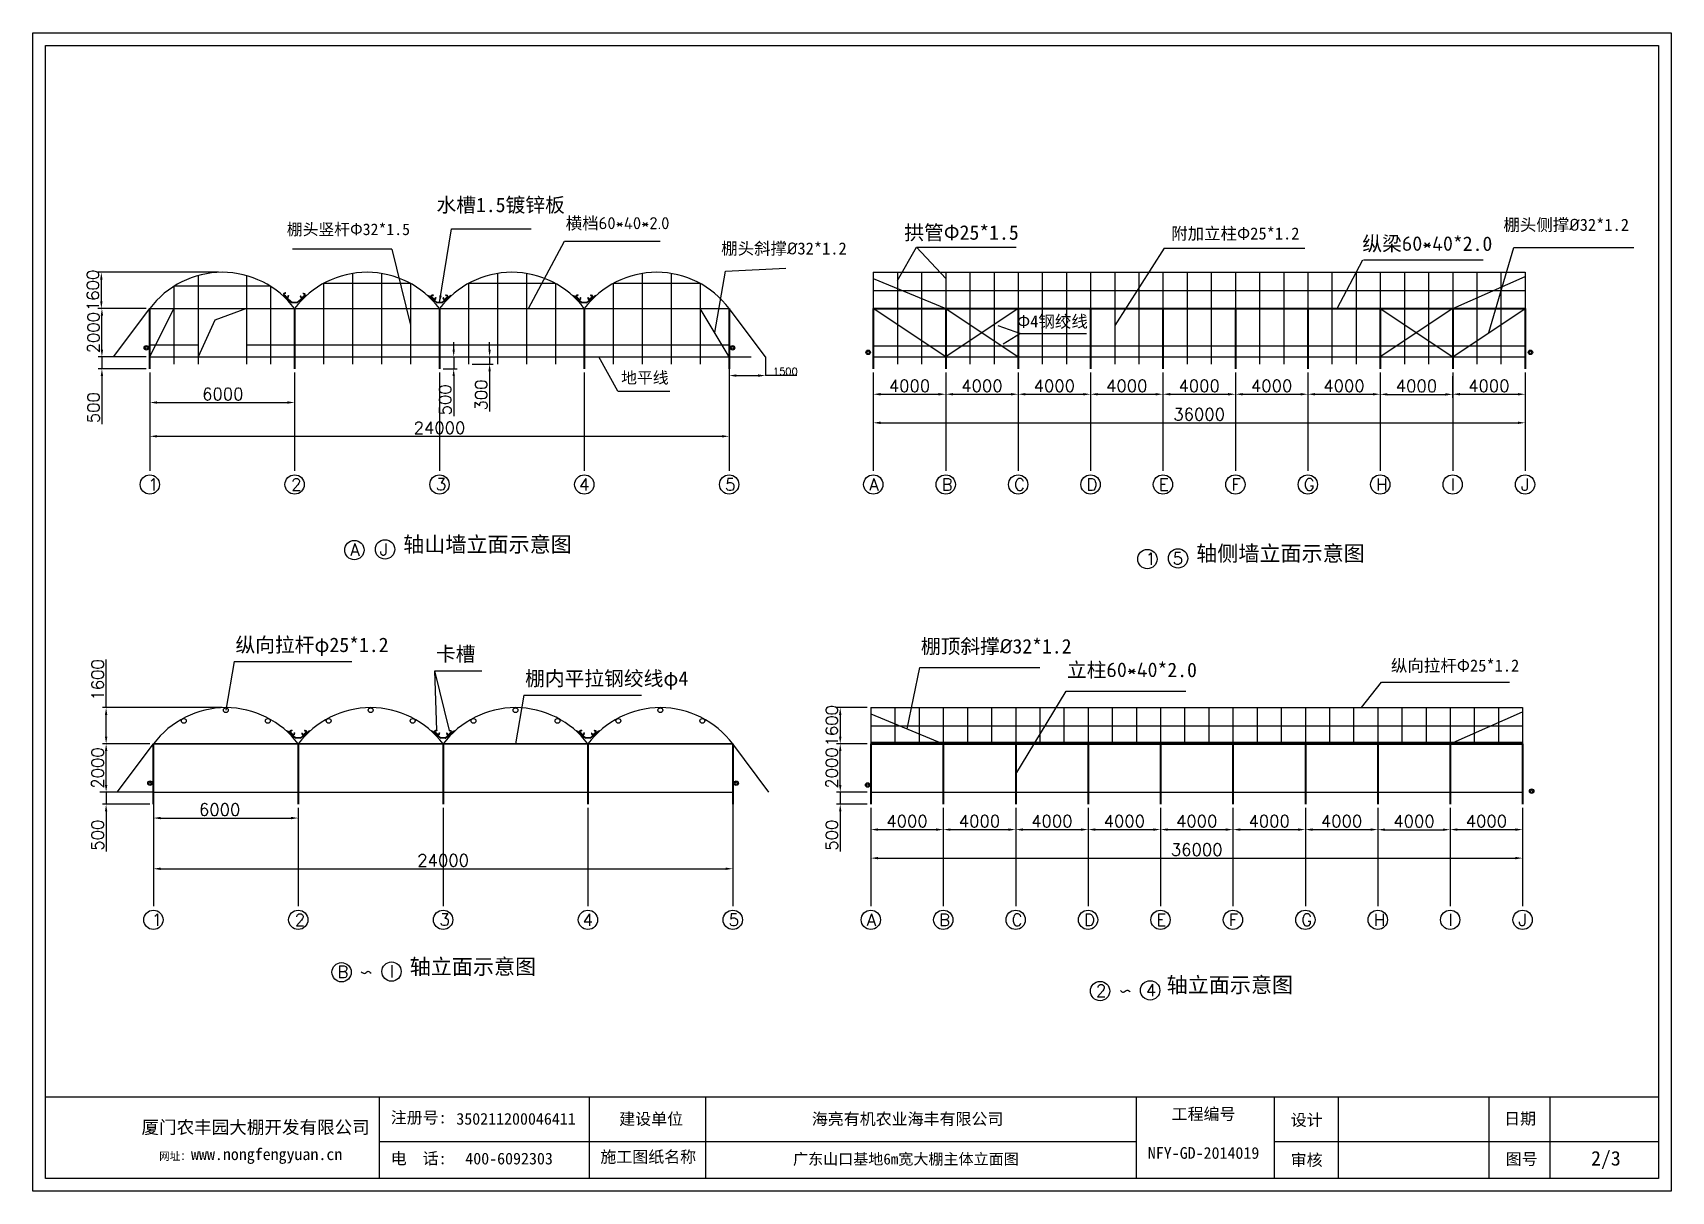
# Model space of a CAD drawing. Header units: inches. Extents: x 211493 to 813085, y -208640 to -52186.
# Drawn here: x 694885 to 762757, y -155468 to -107471 of the extents above; entities that cross this region are included whole.
import ezdxf

# ---------------------------------------------------------------- set-up
doc = ezdxf.new("R2010")
doc.units = ezdxf.units.IN
doc.header["$MEASUREMENT"] = 0
doc.header["$PDMODE"] = 1
doc.layers.add('kacao', color=5, linetype='ZIGZAG')
doc.styles.get("Standard").update_dxf_attribs({"font": 'txt', "bigfont": 'gbcbig.shx'})
doc.styles.add('样式 1', font='SIMFANG.TTF')
doc.linetypes.add('ZIGZAG', pattern='A,0.00254,-5.08,[131,ltypeshp.shx,S=5.08,R=0,X=-5.08,Y=0],-10.16,[131,ltypeshp.shx,S=5.08,R=180,X=5.08,Y=0],-5.08', length=20.32254)
doc.dimstyles.new('ISO-25', dxfattribs={"dimtxt": 500, "dimasz": 300, "dimexe": 1.25, "dimexo": 0.625, "dimtad": 1, "dimtxsty": 'Standard', "dimcen": 300, "dimadec": 0, "dimazin": 0, "dimtfac": 1, "dimtmove": 0, "dimatfit": 3, "dimfxl": 1, "dimarcsym": 0})
doc.dimstyles.get("Standard").update_dxf_attribs({"dimtxt": 300, "dimasz": 300, "dimexe": 0.18, "dimexo": 0, "dimgap": 20, "dimtad": 1, "dimtoh": 1, "dimdec": 0, "dimzin": 0, "dimdsep": 46, "dimtxsty": 'Standard', "dimcen": 0.09, "dimclrd": 6, "dimclre": 6, "dimclrt": 6, "dimadec": 0, "dimazin": 0, "dimtfac": 1, "dimtdec": 0, "dimtofl": 0, "dimtmove": 1, "dimatfit": 3, "dimfxl": 1, "dimtolj": 1, "dimtzin": 0, "dimarcsym": 0})

msp = doc.modelspace()

# ---------------------------------------------------------------- texts
at = {"color": 6, "attachment_point": 1, "style": '样式 1'}
for s, insert, char_height, width in [('{\\fSimSun|b0|i0|c134|p2;水槽1.5镀锌板}^I', (711607.354, -114302.851), 600, 7274.10877), ('棚头竖杆Φ32*1.5', (705408.553, -115374.362), 480, 10603.55744), ('{\\fSimSun|b0|i0|c134|p2;横档\\fISOCPEUR|b0|i0|c0|p34;60*40*2.0}', (716959.572, -115110.58), 500, 8310.08192), ('拱管Φ25*1.5', (730985.969, -115447.331), 600, 13254.4468), ('{\\fSimSun|b0|i0|c134|p2;棚头侧撑\\fISOCPEUR|b0|i0|c0|p34;%%C\\fSimSun|b0|i0|c134|p2;32*1.2}', (755805.81, -115177.784), 500, 13254.4468), ('{\\fSimSun|b0|i0|c134|p2;附加立柱}Φ25*1.2', (742042.447, -115537.693), 500, 5932.40215), ('{\\fSimSun|b0|i0|c134|p2;纵梁\\fISOCPEUR|b0|i0|c0|p34;60*40\\fSimSun|b0|i0|c134|p2;*2.0}', (749960.389, -115909.124), 600, 13254.4468), ('{\\fSimSun|b0|i0|c134|p2;棚头斜撑\\fISOCPEUR|b0|i0|c0|p34;%%C\\fSimSun|b0|i0|c134|p2;32*1.2}', (723400.477, -116158.274), 500, 8310.08192), ('Φ4{\\fSimSun|b0|i0|c134|p2;钢绞线}', (735657.716, -119182.625), 500, 5720.12925), ('{\\fSimSun|b0|i0|c134|p2;地平线}', (719258.005, -121520.535), 480, 10603.55744), ('{\\fSimSun|b0|i0|c134|p2;纵向拉杆}φ25*1.2^I', (703279.674, -132529.478), 600, 7274.10877), ('{\\fSimSun|b0|i0|c134|p2;卡槽}^I', (711587.245, -132908.345), 600, 7274.10877), ('{\\fSimSun|b0|i0|c134|p2;棚顶斜撑\\fISOCPEUR|b0|i0|c0|p34;%%C\\fSimSun|b0|i0|c134|p2;32*1.2}', (731673.604, -132589.784), 600, 13254.4468), ('{\\fSimSun|b0|i0|c134|p2;立柱\\fISOCPEUR|b0|i0|c0|p34;60*40\\fSimSun|b0|i0|c134|p2;*2.0}', (737724.035, -133568.841), 600, 13254.4468), ('{\\fSimSun|b0|i0|c134|p2;纵向拉杆}Φ25*1.2', (751146.617, -133438.138), 500, 5720.12925), ('{\\fSimSun|b0|i0|c134|p2;棚内平拉钢绞线}φ4', (715279.674, -133922.989), 600, 7274.10877)]:
    msp.add_mtext(s, dxfattribs=dict(at, insert=insert, char_height=char_height, width=width))
at = {"color": 1, "char_height": 500, "width": 405.05232, "attachment_point": 1}
for s, insert in [('\\pi-1500,l1500,t1500;1', (699659.266, -125939.636)), ('\\pi-1500,l1500,t1500;2', (705590.401, -125939.011)), ('\\pi-1500,l1500,t1500;3', (711584.339, -125925.405)), ('\\pi-1500,l1500,t1500;4', (717513.754, -125939.636)), ('\\pi-1500,l1500,t1500;5', (723564.272, -125939.011)), ('\\pi-1500,l1500,t1500;A', (729535.092, -125939.011)), ('\\pi-1500,l1500,t1500;B', (732535.092, -125939.011)), ('\\pi-1500,l1500,t1500;C', (735535.092, -125939.011)), ('\\pi-1500,l1500,t1500;D', (738535.092, -125939.011)), ('\\pi-1500,l1500,t1500;E', (741535.092, -125939.011)), ('\\pi-1500,l1500,t1500;F', (744535.092, -125939.011)), ('\\pi-1500,l1500,t1500;G', (747535.092, -125939.011)), ('\\pi-1500,l1500,t1500;H', (750535.092, -125939.011)), ('\\pi-1500,l1500,t1500;I', (753627.081, -125939.011)), ('\\pi-1500,l1500,t1500;J', (756535.092, -125939.011)), ('\\pi-1500,l1500,t1500;1', (699809.266, -143976.015)), ('\\pi-1500,l1500,t1500;2', (705740.401, -143975.39)), ('\\pi-1500,l1500,t1500;3', (711734.339, -143961.784)), ('\\pi-1500,l1500,t1500;4', (717663.754, -143976.015)), ('\\pi-1500,l1500,t1500;5', (723714.272, -143975.39)), ('\\pi-1500,l1500,t1500;A', (729432.564, -143975.39)), ('\\pi-1500,l1500,t1500;B', (732432.564, -143975.39)), ('\\pi-1500,l1500,t1500;C', (735432.564, -143975.39)), ('\\pi-1500,l1500,t1500;D', (738432.564, -143975.39)), ('\\pi-1500,l1500,t1500;E', (741432.564, -143975.39)), ('\\pi-1500,l1500,t1500;F', (744432.564, -143975.39)), ('\\pi-1500,l1500,t1500;G', (747432.564, -143975.39)), ('\\pi-1500,l1500,t1500;H', (750432.564, -143975.39)), ('\\pi-1500,l1500,t1500;I', (753524.552, -143975.39)), ('\\pi-1500,l1500,t1500;J', (756432.564, -143975.39))]:
    msp.add_mtext(s, dxfattribs=dict(at, insert=insert))
at = {"attachment_point": 1, "style": '样式 1'}
for s, insert, char_height, width in [('{\\fSimSun|b0|i0|c134|p2;轴山墙立面示意图}', (710229.743, -128348.337), 640, 8410.94187), ('{\\fSimSun|b0|i0|c134|p2;轴侧墙立面示意图}', (743079.676, -128722.626), 640, 8410.94187), ('{\\fSimSun|b0|i0|c134|p2;轴立面示意图}', (710499.716, -145841.206), 640, 8410.94187), ('{\\fSimSun|b0|i0|c134|p2;轴立面示意图}', (741856.156, -146597.802), 640, 8410.94187), ('{\\fSimSun|b0|i0|c134|p2;广东山口基地6m宽大棚主体立面图}', (726377.206, -153903.077), 457.17832, 10969.38415), ('{\\fSimSun|b0|i0|c134|p2;2/3}', (759435.535, -153801.175), 603.57313, 1566.99665)]:
    msp.add_mtext(s, dxfattribs=dict(at, insert=insert, char_height=char_height, width=width))
at = {"char_height": 500, "width": 405.05232, "attachment_point": 1}
for s, insert in [('\\pi-1500,l1500,t1500;A', (708039.058, -128638.511)), ('\\pi-1500,l1500,t1500;J', (709257.242, -128626.412)), ('\\pi-1500,l1500,t1500;1', (740982.281, -129012.8)), ('\\pi-1500,l1500,t1500;5', (742107.174, -129000.7)), ('\\pi-1500,l1500,t1500;B', (707508.723, -146131.38)), ('\\pi-1500,l1500,t1500;I', (709666.899, -146106.597)), ('\\pi-1500,l1500,t1500;2', (738928.603, -146909.274)), ('\\pi-1500,l1500,t1500;4', (740994.826, -146884.49))]:
    msp.add_mtext(s, dxfattribs=dict(at, insert=insert))

# ---------------------------------------------------------------- blocks, each defined once
blk = doc.blocks.new('*D25')
at = {"color": 0, "lineweight": -2}
for p, q in [((699733, -121546), (699733, -122941)), ((705733, -121546), (705733, -122941)), ((700033, -122791), (705433, -122791))]:
    blk.add_line(p, q, dxfattribs=at)
at = {"color": 0}
for points in [[(700033, -122741), (700033, -122841), (699733, -122791)], [(705433, -122741), (705433, -122841), (705733, -122791)]]:
    blk.add_solid(points, dxfattribs=at)
at = {"layer": 'Defpoints', "color": 0}
for p in [(699733, -121396), (705733, -121396), (705733, -122791)]:
    blk.add_point(p, dxfattribs=at)
at = {"color": 0, "insert": (702758, -122441), "char_height": 500, "attachment_point": 5}
blk.add_mtext('6000', dxfattribs=at)
blk = doc.blocks.new('*D26')
at = {"color": 0, "lineweight": -2}
for p, q in [((699883, -139583), (699883, -140157)), ((705883, -139583), (705883, -140157)), ((700183, -140007), (705583, -140007))]:
    blk.add_line(p, q, dxfattribs=at)
at = {"color": 0}
for points in [[(700183, -139957), (700183, -140057), (699883, -140007)], [(705583, -139957), (705583, -140057), (705883, -140007)]]:
    blk.add_solid(points, dxfattribs=at)
at = {"layer": 'Defpoints', "color": 0}
for p in [(699883, -139433), (705883, -139433), (705883, -140007)]:
    blk.add_point(p, dxfattribs=at)
at = {"color": 0, "insert": (702627, -139657), "char_height": 500, "attachment_point": 5}
blk.add_mtext('6000', dxfattribs=at)
blk = doc.blocks.new('*D27')
at = {"color": 0, "lineweight": -2}
for p, q in [((699733, -136933), (697773, -136933)), ((697923, -138633), (697923, -137233)), ((699733, -138933), (697773, -138933))]:
    blk.add_line(p, q, dxfattribs=at)
at = {"color": 0}
for points in [[(697873, -137233), (697973, -137233), (697923, -136933)], [(697873, -138633), (697973, -138633), (697923, -138933)]]:
    blk.add_solid(points, dxfattribs=at)
at = {"layer": 'Defpoints', "color": 0}
for p in [(697923, -136933), (699883, -136933), (699883, -138933)]:
    blk.add_point(p, dxfattribs=at)
at = {"color": 0, "insert": (697573, -137933), "char_height": 500, "attachment_point": 5, "rotation": 90}
blk.add_mtext('2000', dxfattribs=at)
blk = doc.blocks.new('*D12')
at = {"color": 0, "lineweight": -2}
for p, q in [((697923, -138633), (697923, -138333)), ((699733, -138933), (697773, -138933)), ((697923, -138933), (697923, -139433)), ((699733, -139433), (697773, -139433)), ((697923, -139733), (697923, -141399))]:
    blk.add_line(p, q, dxfattribs=at)
at = {"color": 0}
for points in [[(697873, -138633), (697973, -138633), (697923, -138933)], [(697873, -139733), (697973, -139733), (697923, -139433)]]:
    blk.add_solid(points, dxfattribs=at)
at = {"layer": 'Defpoints', "color": 0}
for p in [(699883, -138933), (697923, -139433), (699883, -139433)]:
    blk.add_point(p, dxfattribs=at)
at = {"color": 0, "insert": (697573, -140716), "char_height": 500, "attachment_point": 5, "rotation": 90}
blk.add_mtext('500', dxfattribs=at)
blk = doc.blocks.new('*D13')
at = {"color": 0, "lineweight": -2}
for p, q in [((699733, -121547), (699733, -124340)), ((723733, -121546), (723733, -124340)), ((700033, -124190), (723433, -124190))]:
    blk.add_line(p, q, dxfattribs=at)
at = {"color": 0}
for points in [[(700033, -124140), (700033, -124240), (699733, -124190)], [(723433, -124140), (723433, -124240), (723733, -124190)]]:
    blk.add_solid(points, dxfattribs=at)
at = {"layer": 'Defpoints', "color": 0}
for p in [(699733, -121397), (723733, -121396), (723733, -124190)]:
    blk.add_point(p, dxfattribs=at)
at = {"color": 0, "insert": (711733, -123840), "char_height": 500, "attachment_point": 5}
blk.add_mtext('24000', dxfattribs=at)
blk = doc.blocks.new('A$C04282A70')
at = {"linetype": 'Continuous', "lineweight": 30}
h = blk.add_hatch(color=5, dxfattribs=at)
h.dxf.hatch_style = 1
h.set_gradient(color1=(0, 0, 255), color2=(0, 0, 245), one_color=1, tint=0.48)
h.paths.add_polyline_path([(-11, -22, 0.333333), (-35, -22), (-84, -22, -0.104738), (-90, -20), (-94, -19, -0.550258), (-101, 30), (-70, 57, 0.407424), (-70, 72, 0.656234), (-85, 66), (-86, 57), (-82, 57), (-81, 66, -0.663842), (-73, 69, -0.402419), (-73, 60), (-104, 33, 0.550257), (-95, -22), (-92, -24, 0.104738), (-84, -26), (-35, -26, -0.333333), (-11, -26), (13, -26, -0.333333), (37, -26), (85, -26, 0.104738), (94, -24), (97, -22, 0.550261), (105, 33), (74, 60, -0.402419), (75, 69, -0.663842), (83, 66), (84, 57), (88, 57), (87, 66, 0.656234), (72, 72, 0.407424), (71, 57), (103, 30, -0.550258), (95, -19), (92, -20, -0.104738), (85, -22), (37, -22, 0.333333), (13, -22)])
at = {"color": 5, "linetype": 'Continuous', "lineweight": 30}
for p, q in [((-104, 33), (-73, 60)), ((-70, 57), (-101, 30)), ((-86, 57), (-85, 66)), ((-82, 57), (-86, 57)), ((-81, 66), (-82, 57)), ((103, 30), (71, 57)), ((74, 60), (105, 33)), ((84, 57), (83, 66)), ((88, 57), (84, 57)), ((87, 66), (88, 57)), ((-92, -24), (-95, -22)), ((-94, -19), (-90, -20)), ((-84, -22), (-35, -22)), ((-35, -26), (-84, -26)), ((-11, -22), (13, -22)), ((13, -26), (-11, -26)), ((37, -22), (85, -22)), ((85, -26), (37, -26)), ((92, -20), (95, -19)), ((97, -22), (94, -24))]:
    blk.add_line(p, q, dxfattribs=at)
for centre, radius, start, end in [((-82, 8), 33.3, 130.79442, 246.08306), ((-82, 8), 29.3, 130.79442, 246.08306), ((-77, 66), 8.71, 43.5539, 176.65091), ((-77, 66), 4.71, 42.33947, 176.65091), ((-78, 64), 6.4, 319.77772, 47.46081), ((-78, 64), 10.4, 317.8389, 46.50757), ((79, 64), 10.4, 133.49243, 222.1611), ((78, 66), 8.71, 3.34909, 136.4461), ((79, 64), 6.4, 132.53919, 220.22228), ((78, 66), 4.71, 3.34909, 137.66053), ((83, 8), 29.3, 293.91694, 49.20558), ((83, 8), 33.3, 293.91694, 49.20558), ((-84, -6), 20, 246.08306, 270), ((-84, -6), 16, 246.08306, 270), ((-23, -38), 20, 53.1301, 126.8699), ((-23, -42), 20, 53.1301, 126.8699), ((25, -38), 20, 53.1301, 126.8699), ((25, -42), 20, 53.1301, 126.8699), ((85, -6), 16, 270, 293.91694), ((85, -6), 20, 270, 293.91694)]:
    blk.add_arc(centre, radius, start, end, dxfattribs=at)
blk = doc.blocks.new('*D28')
at = {"color": 0, "lineweight": -2}
for p, q in [((729451, -135433), (728184, -135433)), ((728334, -135733), (728334, -136633)), ((729451, -136933), (728184, -136933))]:
    blk.add_line(p, q, dxfattribs=at)
at = {"color": 0}
for points in [[(728284, -135733), (728384, -135733), (728334, -135433)], [(728284, -136633), (728384, -136633), (728334, -136933)]]:
    blk.add_solid(points, dxfattribs=at)
at = {"layer": 'Defpoints', "color": 0}
for p in [(729601, -135433), (728334, -136933), (729601, -136933)]:
    blk.add_point(p, dxfattribs=at)
at = {"color": 0, "insert": (727984, -136183), "char_height": 500, "attachment_point": 5, "rotation": 90}
blk.add_mtext('1600', dxfattribs=at)
blk = doc.blocks.new('A$C0B09460F')
at = {"linetype": 'Continuous', "lineweight": 25}
h = blk.add_hatch(color=5, dxfattribs=at)
h.dxf.hatch_style = 1
h.set_gradient(color1=(255, 255, 0), color2=(255, 255, 5), one_color=1, tint=0.51)
h.paths.add_polyline_path([(426, 277, -0.065543), (428, 278), (492, 308), (487, 319), (426, 290), (94, 12), (-92, 12), (-421, 288), (-487, 319), (-492, 308), (-428, 278, -0.065544), (-426, 277), (-97, 1, 0.176327), (-94, 0), (94, 0, 0.176327), (97, 1)])
at = {"color": 7, "linetype": 'Continuous'}
for p, q in [((-492, 308), (-487, 319)), ((-492, 308), (-428, 278)), ((-487, 319), (-421, 288)), ((-426, 277), (-97, 1)), ((-421, 288), (-92, 12)), ((94, 0), (-94, 0)), ((94, 12), (-92, 12)), ((94, 12), (426, 290)), ((97, 1), (426, 277)), ((426, 290), (487, 319)), ((428, 278), (492, 308)), ((492, 308), (487, 319))]:
    blk.add_line(p, q, dxfattribs=at)
for centre, start, end in [((-430, 274), 50, 65), ((-94, 5), 230, 270), ((94, 5), 270, 310), ((430, 274), 115, 130)]:
    blk.add_arc(centre, 4.8, start, end, dxfattribs=at)
blk = doc.blocks.new('*D14')
at = {"color": 0, "lineweight": -2}
for p, q in [((697749, -120596), (697749, -120296)), ((699583, -120896), (697599, -120896)), ((699583, -121396), (697599, -121396)), ((697749, -120896), (697749, -121396)), ((697749, -121696), (697749, -123688))]:
    blk.add_line(p, q, dxfattribs=at)
at = {"color": 0}
for points in [[(697699, -120596), (697799, -120596), (697749, -120896)], [(697699, -121696), (697799, -121696), (697749, -121396)]]:
    blk.add_solid(points, dxfattribs=at)
at = {"layer": 'Defpoints', "color": 0}
for p in [(697749, -120896), (699733, -120896), (699733, -121396)]:
    blk.add_point(p, dxfattribs=at)
at = {"color": 0, "insert": (697399, -123004), "char_height": 500, "attachment_point": 5, "rotation": 90}
blk.add_mtext('500', dxfattribs=at)
blk = doc.blocks.new('*D29')
at = {"color": 0, "lineweight": -2}
for p, q in [((699583, -118896), (697599, -118896)), ((697749, -120596), (697749, -119196)), ((699583, -120896), (697599, -120896))]:
    blk.add_line(p, q, dxfattribs=at)
at = {"color": 0}
for points in [[(697699, -119196), (697799, -119196), (697749, -118896)], [(697699, -120596), (697799, -120596), (697749, -120896)]]:
    blk.add_solid(points, dxfattribs=at)
at = {"layer": 'Defpoints', "color": 0}
for p in [(697749, -118896), (699733, -118896), (699733, -120896)]:
    blk.add_point(p, dxfattribs=at)
at = {"color": 0, "insert": (697399, -119896), "char_height": 500, "attachment_point": 5, "rotation": 90}
blk.add_mtext('2000', dxfattribs=at)
blk = doc.blocks.new('*D30')
at = {"color": 0, "lineweight": -2}
for p, q in [((702583, -117396), (697575, -117396)), ((697725, -118596), (697725, -117696)), ((699583, -118896), (697575, -118896))]:
    blk.add_line(p, q, dxfattribs=at)
at = {"color": 0}
for points in [[(697675, -117696), (697775, -117696), (697725, -117396)], [(697675, -118596), (697775, -118596), (697725, -118896)]]:
    blk.add_solid(points, dxfattribs=at)
at = {"layer": 'Defpoints', "color": 0}
for p in [(697725, -117396), (702733, -117396), (699733, -118896)]:
    blk.add_point(p, dxfattribs=at)
at = {"color": 0, "insert": (697375, -118146), "char_height": 500, "attachment_point": 5, "rotation": 90}
blk.add_mtext('1600', dxfattribs=at)
blk = doc.blocks.new('*D31')
at = {"color": 0, "lineweight": -2}
for p, q in [((697923, -135433), (697923, -133433)), ((702733, -135433), (697773, -135433)), ((697923, -136633), (697923, -135733)), ((699733, -136933), (697773, -136933))]:
    blk.add_line(p, q, dxfattribs=at)
at = {"color": 0}
for points in [[(697873, -135733), (697973, -135733), (697923, -135433)], [(697873, -136633), (697973, -136633), (697923, -136933)]]:
    blk.add_solid(points, dxfattribs=at)
at = {"layer": 'Defpoints', "color": 0}
for p in [(697923, -135433), (702883, -135433), (699883, -136933)]:
    blk.add_point(p, dxfattribs=at)
at = {"color": 0, "insert": (697573, -134283), "char_height": 500, "attachment_point": 5, "rotation": 90}
blk.add_mtext('1600', dxfattribs=at)
blk = doc.blocks.new('*D32')
at = {"color": 0, "lineweight": -2}
for p, q in [((728334, -138633), (728334, -138333)), ((729451, -138933), (728184, -138933)), ((728334, -138933), (728334, -139433)), ((729451, -139433), (728184, -139433)), ((728334, -139733), (728334, -141399))]:
    blk.add_line(p, q, dxfattribs=at)
at = {"color": 0}
for points in [[(728284, -138633), (728384, -138633), (728334, -138933)], [(728284, -139733), (728384, -139733), (728334, -139433)]]:
    blk.add_solid(points, dxfattribs=at)
at = {"layer": 'Defpoints', "color": 0}
for p in [(729601, -138933), (728334, -139433), (729601, -139433)]:
    blk.add_point(p, dxfattribs=at)
at = {"color": 0, "insert": (727984, -140716), "char_height": 500, "attachment_point": 5, "rotation": 90}
blk.add_mtext('500', dxfattribs=at)
blk = doc.blocks.new('*D15')
at = {"color": 0, "lineweight": -2}
for p, q in [((729451, -136933), (728184, -136933)), ((728334, -138633), (728334, -137233)), ((729450, -138933), (728184, -138933))]:
    blk.add_line(p, q, dxfattribs=at)
at = {"color": 0}
for points in [[(728284, -137233), (728384, -137233), (728334, -136933)], [(728284, -138633), (728384, -138633), (728334, -138933)]]:
    blk.add_solid(points, dxfattribs=at)
at = {"layer": 'Defpoints', "color": 0}
for p in [(728334, -136933), (729601, -136933), (729600, -138933)]:
    blk.add_point(p, dxfattribs=at)
at = {"color": 0, "insert": (727984, -137933), "char_height": 500, "attachment_point": 5, "rotation": 90}
blk.add_mtext('2000', dxfattribs=at)
blk = doc.blocks.new('*D16')
at = {"color": 0, "lineweight": -2}
for p, q in [((699883, -138577), (699883, -142258)), ((723883, -138577), (723883, -142258)), ((700183, -142108), (723583, -142108))]:
    blk.add_line(p, q, dxfattribs=at)
at = {"color": 0}
for points in [[(700183, -142058), (700183, -142158), (699883, -142108)], [(723583, -142058), (723583, -142158), (723883, -142108)]]:
    blk.add_solid(points, dxfattribs=at)
at = {"layer": 'Defpoints', "color": 0}
for p in [(699883, -138427), (723883, -138427), (723883, -142108)]:
    blk.add_point(p, dxfattribs=at)
at = {"color": 0, "insert": (711883, -141758), "char_height": 500, "attachment_point": 5}
blk.add_mtext('24000', dxfattribs=at)
blk = doc.blocks.new('*D23')
at = {"color": 0, "lineweight": -2}
for p, q in [((712321, -120596), (712321, -120296)), ((711883, -120896), (712471, -120896)), ((711883, -121396), (712471, -121396)), ((712321, -120896), (712321, -121396)), ((712321, -121696), (712321, -123363))]:
    blk.add_line(p, q, dxfattribs=at)
at = {"color": 0}
for points in [[(712271, -120596), (712371, -120596), (712321, -120896)], [(712271, -121696), (712371, -121696), (712321, -121396)]]:
    blk.add_solid(points, dxfattribs=at)
at = {"layer": 'Defpoints', "color": 0}
for p in [(711733, -120896), (711733, -121396), (712321, -121396)]:
    blk.add_point(p, dxfattribs=at)
at = {"color": 0, "insert": (711971, -122680), "char_height": 500, "attachment_point": 5, "rotation": 90}
blk.add_mtext('500', dxfattribs=at)
blk = doc.blocks.new('*D24')
at = {"color": 0, "lineweight": -2}
for p, q in [((713809, -120596), (713809, -120296)), ((713083, -120896), (713959, -120896)), ((713083, -121196), (713959, -121196)), ((713809, -120896), (713809, -121196)), ((713809, -121496), (713809, -123163))]:
    blk.add_line(p, q, dxfattribs=at)
at = {"color": 0}
for points in [[(713759, -120596), (713859, -120596), (713809, -120896)], [(713759, -121496), (713859, -121496), (713809, -121196)]]:
    blk.add_solid(points, dxfattribs=at)
at = {"layer": 'Defpoints', "color": 0}
for p in [(712933, -120896), (712933, -121196), (713809, -121196)]:
    blk.add_point(p, dxfattribs=at)
at = {"color": 0, "insert": (713459, -122480), "char_height": 500, "attachment_point": 5, "rotation": 90}
blk.add_mtext('300', dxfattribs=at)
blk = doc.blocks.new('农丰园大棚图框')
at = {"ltscale": 10}
for p, q in [((581, 4361), (75019, 4361)), ((15986, 4361), (15986, 581)), ((25667, 4361), (25667, 581)), ((31039, 4361), (31039, 581)), ((50911, 4361), (50911, 581)), ((57286, 4361), (57286, 581)), ((60253, 581), (60253, 4361)), ((67185, 4361), (67185, 581)), ((67185, 4361), (67185, 581)), ((69994, 4361), (69994, 581)), ((69994, 4361), (69994, 581)), ((15986, 2291), (50911, 2291)), ((57286, 2291), (75019, 2291))]:
    blk.add_line(p, q, dxfattribs=at)
at = {"color": 0, "lineweight": -3}
for points in [[(0, 53461), (75600, 53461), (75600, 0), (0, 0)], [(581, 52880), (75019, 52880), (75019, 581), (581, 581)]]:
    blk.add_lwpolyline(points, close=True, dxfattribs=at)
at = {"ltscale": 10, "attachment_point": 5}
for s, insert, char_height, width in [('{\\fSimSun|b0|i0|c134|p2;工程编号\\P\\PNFY-GD-2014019}', (54022, 2662), 540, 5878.67), ('{\\fSimSun|b0|i0|c134|p2;厦门农丰园大棚开发有限公司}', (10282, 2920), 594, 12234.25), ('{\\fSimSun|b0|i0|c134|p2;注册号:}', (17806, 3370), 540, 2548.24), ('{\\fSimSun|b0|i0|c134|p2;350211200046411}', (22297, 3337), 540, 6390.31), ('{\\fSimSun|b0|i0|c134|p2;建设单位}', (28532, 3307), 540, 3132.74), ('{\\fSimSun|b0|i0|c134|p2;海亮有机农业海丰有限公司}', (40366, 3307), 540, 12457.12), ('{\\fSimSun|b0|i0|c134|p2;设计}', (58783, 3259), 540, 3132.74), ('{\\fSimSun|b0|i0|c134|p2;日期}', (68627, 3323), 540, 3132.74), ('{\\fSimSun|b0|i0|c134|p2;\\H0.66667x;网址：\\H1.5x;www.nongfengyuan.cn}', (10055, 1619), 540, 14674.69), ('{\\fSimSun|b0|i0|c134|p2;电  话:}', (17806, 1485), 540, 2548.24), ('{\\fSimSun|b0|i0|c134|p2;\\H0.6832x;400-6092303}', (21977, 1503), 790.4, 5418.12), ('{\\fSimSun|b0|i0|c134|p2;施工图纸名称}', (28399, 1559), 540, 4764.46), ('{\\fSimSun|b0|i0|c134|p2;审核}', (58776, 1411), 540, 3132.74), ('{\\fSimSun|b0|i0|c134|p2;图号}', (68700, 1457), 540, 3132.74)]:
    blk.add_mtext(s, dxfattribs=dict(at, insert=insert, char_height=char_height, width=width))
blk = doc.blocks.new('*D22')
at = {"color": 0, "lineweight": -2}
for p, q in [((729703, -121546), (729703, -123781)), ((756703, -121546), (756703, -123781)), ((730003, -123631), (756403, -123631))]:
    blk.add_line(p, q, dxfattribs=at)
at = {"color": 0}
for points in [[(730003, -123581), (730003, -123681), (729703, -123631)], [(756403, -123581), (756403, -123681), (756703, -123631)]]:
    blk.add_solid(points, dxfattribs=at)
at = {"layer": 'Defpoints', "color": 0}
for p in [(729703, -121396), (756703, -121396), (756703, -123631)]:
    blk.add_point(p, dxfattribs=at)
at = {"color": 0, "insert": (743203, -123281), "char_height": 500, "attachment_point": 5}
blk.add_mtext('36000', dxfattribs=at)
blk = doc.blocks.new('M')
at = {"color": 4}
blk.add_line((0, 0), (-6000, 0), dxfattribs=at)
blk.add_arc((-3000, -2250), 3750, 36.8699, 143.1301)
blk = doc.blocks.new('*D38')
at = {"color": 0, "lineweight": -2}
for p, q in [((747601, -139733), (747601, -140635)), ((750601, -139733), (750601, -140635)), ((747901, -140485), (750301, -140485))]:
    blk.add_line(p, q, dxfattribs=at)
at = {"color": 0}
for points in [[(747901, -140435), (747901, -140535), (747601, -140485)], [(750301, -140435), (750301, -140535), (750601, -140485)]]:
    blk.add_solid(points, dxfattribs=at)
at = {"layer": 'Defpoints', "color": 0}
for p in [(747601, -139583), (750601, -139583), (750601, -140485)]:
    blk.add_point(p, dxfattribs=at)
at = {"color": 0, "insert": (749101, -140135), "char_height": 500, "attachment_point": 5}
blk.add_mtext('4000', dxfattribs=at)
blk = doc.blocks.new('*D39')
at = {"color": 0, "lineweight": -2}
for p, q in [((729601, -139583), (729601, -141817)), ((756601, -139583), (756601, -141817)), ((729901, -141667), (756301, -141667))]:
    blk.add_line(p, q, dxfattribs=at)
at = {"color": 0}
for points in [[(729901, -141617), (729901, -141717), (729601, -141667)], [(756301, -141617), (756301, -141717), (756601, -141667)]]:
    blk.add_solid(points, dxfattribs=at)
at = {"layer": 'Defpoints', "color": 0}
for p in [(729601, -139433), (756601, -139433), (756601, -141667)]:
    blk.add_point(p, dxfattribs=at)
at = {"color": 0, "insert": (743101, -141317), "char_height": 500, "attachment_point": 5}
blk.add_mtext('36000', dxfattribs=at)
blk = doc.blocks.new('*D40')
at = {"color": 6, "lineweight": -2}
for p, q in [((723733, -120896), (723733, -121675)), ((725233, -120896), (725233, -121675)), ((724033, -121675), (724933, -121675)), ((726529, -121675), (725233, -121675))]:
    blk.add_line(p, q, dxfattribs=at)
at = {"color": 6}
for points in [[(724033, -121625), (724033, -121725), (723733, -121675)], [(724933, -121625), (724933, -121725), (725233, -121675)]]:
    blk.add_solid(points, dxfattribs=at)
at = {"layer": 'Defpoints', "color": 0}
for p in [(723733, -120896), (725233, -120896), (725233, -121675)]:
    blk.add_point(p, dxfattribs=at)
at = {"color": 6, "insert": (726059, -121505), "char_height": 300, "attachment_point": 5}
blk.add_mtext('\\A1;1500', dxfattribs=at)
blk = doc.blocks.new('*D41')
at = {"color": 0, "lineweight": -2}
for p, q in [((729703, -121696), (729703, -122598)), ((732703, -121696), (732703, -122598)), ((730003, -122448), (732403, -122448))]:
    blk.add_line(p, q, dxfattribs=at)
at = {"color": 0}
for points in [[(730003, -122398), (730003, -122498), (729703, -122448)], [(732403, -122398), (732403, -122498), (732703, -122448)]]:
    blk.add_solid(points, dxfattribs=at)
at = {"layer": 'Defpoints', "color": 0}
for p in [(729703, -121546), (732703, -121546), (732703, -122448)]:
    blk.add_point(p, dxfattribs=at)
at = {"color": 0, "insert": (731203, -122098), "char_height": 500, "attachment_point": 5}
blk.add_mtext('4000', dxfattribs=at)
blk = doc.blocks.new('*D42')
at = {"color": 0, "lineweight": -2}
for p, q in [((732703, -121696), (732703, -122598)), ((735703, -121696), (735703, -122598)), ((733003, -122448), (735403, -122448))]:
    blk.add_line(p, q, dxfattribs=at)
at = {"color": 0}
for points in [[(733003, -122398), (733003, -122498), (732703, -122448)], [(735403, -122398), (735403, -122498), (735703, -122448)]]:
    blk.add_solid(points, dxfattribs=at)
at = {"layer": 'Defpoints', "color": 0}
for p in [(732703, -121546), (735703, -121546), (735703, -122448)]:
    blk.add_point(p, dxfattribs=at)
at = {"color": 0, "insert": (734203, -122098), "char_height": 500, "attachment_point": 5}
blk.add_mtext('4000', dxfattribs=at)
blk = doc.blocks.new('*D43')
at = {"color": 0, "lineweight": -2}
for p, q in [((735703, -121696), (735703, -122598)), ((738703, -121696), (738703, -122598)), ((736003, -122448), (738403, -122448))]:
    blk.add_line(p, q, dxfattribs=at)
at = {"color": 0}
for points in [[(736003, -122398), (736003, -122498), (735703, -122448)], [(738403, -122398), (738403, -122498), (738703, -122448)]]:
    blk.add_solid(points, dxfattribs=at)
at = {"layer": 'Defpoints', "color": 0}
for p in [(735703, -121546), (738703, -121546), (738703, -122448)]:
    blk.add_point(p, dxfattribs=at)
at = {"color": 0, "insert": (737203, -122098), "char_height": 500, "attachment_point": 5}
blk.add_mtext('4000', dxfattribs=at)
blk = doc.blocks.new('*D44')
at = {"color": 0, "lineweight": -2}
for p, q in [((738703, -121696), (738703, -122598)), ((741703, -121696), (741703, -122598)), ((739003, -122448), (741403, -122448))]:
    blk.add_line(p, q, dxfattribs=at)
at = {"color": 0}
for points in [[(739003, -122398), (739003, -122498), (738703, -122448)], [(741403, -122398), (741403, -122498), (741703, -122448)]]:
    blk.add_solid(points, dxfattribs=at)
at = {"layer": 'Defpoints', "color": 0}
for p in [(738703, -121546), (741703, -121546), (741703, -122448)]:
    blk.add_point(p, dxfattribs=at)
at = {"color": 0, "insert": (740203, -122098), "char_height": 500, "attachment_point": 5}
blk.add_mtext('4000', dxfattribs=at)
blk = doc.blocks.new('*D45')
at = {"color": 0, "lineweight": -2}
for p, q in [((741703, -121696), (741703, -122598)), ((744703, -121696), (744703, -122598)), ((742003, -122448), (744403, -122448))]:
    blk.add_line(p, q, dxfattribs=at)
at = {"color": 0}
for points in [[(742003, -122398), (742003, -122498), (741703, -122448)], [(744403, -122398), (744403, -122498), (744703, -122448)]]:
    blk.add_solid(points, dxfattribs=at)
at = {"layer": 'Defpoints', "color": 0}
for p in [(741703, -121546), (744703, -121546), (744703, -122448)]:
    blk.add_point(p, dxfattribs=at)
at = {"color": 0, "insert": (743203, -122098), "char_height": 500, "attachment_point": 5}
blk.add_mtext('4000', dxfattribs=at)
blk = doc.blocks.new('*D46')
at = {"color": 0, "lineweight": -2}
for p, q in [((744703, -121846), (744703, -122598)), ((747703, -121846), (747703, -122598)), ((745003, -122448), (747403, -122448))]:
    blk.add_line(p, q, dxfattribs=at)
at = {"color": 0}
for points in [[(745003, -122398), (745003, -122498), (744703, -122448)], [(747403, -122398), (747403, -122498), (747703, -122448)]]:
    blk.add_solid(points, dxfattribs=at)
at = {"layer": 'Defpoints', "color": 0}
for p in [(744703, -121696), (747703, -121696), (747703, -122448)]:
    blk.add_point(p, dxfattribs=at)
at = {"color": 0, "insert": (746203, -122098), "char_height": 500, "attachment_point": 5}
blk.add_mtext('4000', dxfattribs=at)
blk = doc.blocks.new('*D47')
at = {"color": 0, "lineweight": -2}
for p, q in [((747703, -121696), (747703, -122598)), ((750703, -121696), (750703, -122598)), ((748003, -122448), (750403, -122448))]:
    blk.add_line(p, q, dxfattribs=at)
at = {"color": 0}
for points in [[(748003, -122398), (748003, -122498), (747703, -122448)], [(750403, -122398), (750403, -122498), (750703, -122448)]]:
    blk.add_solid(points, dxfattribs=at)
at = {"layer": 'Defpoints', "color": 0}
for p in [(747703, -121546), (750703, -121546), (750703, -122448)]:
    blk.add_point(p, dxfattribs=at)
at = {"color": 0, "insert": (749203, -122098), "char_height": 500, "attachment_point": 5}
blk.add_mtext('4000', dxfattribs=at)
blk = doc.blocks.new('*D48')
at = {"color": 0, "lineweight": -2}
for p, q in [((750703, -121846), (750703, -122603)), ((753703, -121846), (753703, -122603)), ((751003, -122453), (753403, -122453))]:
    blk.add_line(p, q, dxfattribs=at)
at = {"color": 0}
for points in [[(751003, -122403), (751003, -122503), (750703, -122453)], [(753403, -122403), (753403, -122503), (753703, -122453)]]:
    blk.add_solid(points, dxfattribs=at)
at = {"layer": 'Defpoints', "color": 0}
for p in [(750703, -121696), (753703, -121696), (753703, -122453)]:
    blk.add_point(p, dxfattribs=at)
at = {"color": 0, "insert": (752203, -122103), "char_height": 500, "attachment_point": 5}
blk.add_mtext('4000', dxfattribs=at)
blk = doc.blocks.new('*D49')
at = {"color": 0, "lineweight": -2}
for p, q in [((753703, -121696), (753703, -122598)), ((756703, -121696), (756703, -122598)), ((754003, -122448), (756403, -122448))]:
    blk.add_line(p, q, dxfattribs=at)
at = {"color": 0}
for points in [[(754003, -122398), (754003, -122498), (753703, -122448)], [(756403, -122398), (756403, -122498), (756703, -122448)]]:
    blk.add_solid(points, dxfattribs=at)
at = {"layer": 'Defpoints', "color": 0}
for p in [(753703, -121546), (756703, -121546), (756703, -122448)]:
    blk.add_point(p, dxfattribs=at)
at = {"color": 0, "insert": (755203, -122098), "char_height": 500, "attachment_point": 5}
blk.add_mtext('4000', dxfattribs=at)
blk = doc.blocks.new('*D56')
at = {"color": 0, "lineweight": -2}
for p, q in [((729601, -139733), (729601, -140635)), ((732601, -139733), (732601, -140635)), ((729901, -140485), (732301, -140485))]:
    blk.add_line(p, q, dxfattribs=at)
at = {"color": 0}
for points in [[(729901, -140435), (729901, -140535), (729601, -140485)], [(732301, -140435), (732301, -140535), (732601, -140485)]]:
    blk.add_solid(points, dxfattribs=at)
at = {"layer": 'Defpoints', "color": 0}
for p in [(729601, -139583), (732601, -139583), (732601, -140485)]:
    blk.add_point(p, dxfattribs=at)
at = {"color": 0, "insert": (731101, -140135), "char_height": 500, "attachment_point": 5}
blk.add_mtext('4000', dxfattribs=at)
blk = doc.blocks.new('*D57')
at = {"color": 0, "lineweight": -2}
for p, q in [((732601, -139733), (732601, -140635)), ((735601, -139733), (735601, -140635)), ((732901, -140485), (735301, -140485))]:
    blk.add_line(p, q, dxfattribs=at)
at = {"color": 0}
for points in [[(732901, -140435), (732901, -140535), (732601, -140485)], [(735301, -140435), (735301, -140535), (735601, -140485)]]:
    blk.add_solid(points, dxfattribs=at)
at = {"layer": 'Defpoints', "color": 0}
for p in [(732601, -139583), (735601, -139583), (735601, -140485)]:
    blk.add_point(p, dxfattribs=at)
at = {"color": 0, "insert": (734101, -140135), "char_height": 500, "attachment_point": 5}
blk.add_mtext('4000', dxfattribs=at)
blk = doc.blocks.new('*D50')
at = {"color": 0, "lineweight": -2}
for p, q in [((735601, -139733), (735601, -140635)), ((738601, -139733), (738601, -140635)), ((735901, -140485), (738301, -140485))]:
    blk.add_line(p, q, dxfattribs=at)
at = {"color": 0}
for points in [[(735901, -140435), (735901, -140535), (735601, -140485)], [(738301, -140435), (738301, -140535), (738601, -140485)]]:
    blk.add_solid(points, dxfattribs=at)
at = {"layer": 'Defpoints', "color": 0}
for p in [(735601, -139583), (738601, -139583), (738601, -140485)]:
    blk.add_point(p, dxfattribs=at)
at = {"color": 0, "insert": (737101, -140135), "char_height": 500, "attachment_point": 5}
blk.add_mtext('4000', dxfattribs=at)
blk = doc.blocks.new('*D51')
at = {"color": 0, "lineweight": -2}
for p, q in [((738601, -139733), (738601, -140635)), ((741601, -139733), (741601, -140635)), ((738901, -140485), (741301, -140485))]:
    blk.add_line(p, q, dxfattribs=at)
at = {"color": 0}
for points in [[(738901, -140435), (738901, -140535), (738601, -140485)], [(741301, -140435), (741301, -140535), (741601, -140485)]]:
    blk.add_solid(points, dxfattribs=at)
at = {"layer": 'Defpoints', "color": 0}
for p in [(738601, -139583), (741601, -139583), (741601, -140485)]:
    blk.add_point(p, dxfattribs=at)
at = {"color": 0, "insert": (740101, -140135), "char_height": 500, "attachment_point": 5}
blk.add_mtext('4000', dxfattribs=at)
blk = doc.blocks.new('*D52')
at = {"color": 0, "lineweight": -2}
for p, q in [((741601, -139733), (741601, -140635)), ((744601, -139733), (744601, -140635)), ((741901, -140485), (744301, -140485))]:
    blk.add_line(p, q, dxfattribs=at)
at = {"color": 0}
for points in [[(741901, -140435), (741901, -140535), (741601, -140485)], [(744301, -140435), (744301, -140535), (744601, -140485)]]:
    blk.add_solid(points, dxfattribs=at)
at = {"layer": 'Defpoints', "color": 0}
for p in [(741601, -139583), (744601, -139583), (744601, -140485)]:
    blk.add_point(p, dxfattribs=at)
at = {"color": 0, "insert": (743101, -140135), "char_height": 500, "attachment_point": 5}
blk.add_mtext('4000', dxfattribs=at)
blk = doc.blocks.new('*D53')
at = {"color": 0, "lineweight": -2}
for p, q in [((744601, -139883), (744601, -140635)), ((744901, -140485), (747301, -140485)), ((747601, -139883), (747601, -140635))]:
    blk.add_line(p, q, dxfattribs=at)
at = {"color": 0}
for points in [[(744901, -140435), (744901, -140535), (744601, -140485)], [(747301, -140435), (747301, -140535), (747601, -140485)]]:
    blk.add_solid(points, dxfattribs=at)
at = {"layer": 'Defpoints', "color": 0}
for p in [(744601, -139733), (747601, -139733), (747601, -140485)]:
    blk.add_point(p, dxfattribs=at)
at = {"color": 0, "insert": (746101, -140135), "char_height": 500, "attachment_point": 5}
blk.add_mtext('4000', dxfattribs=at)
blk = doc.blocks.new('*D54')
at = {"color": 0, "lineweight": -2}
for p, q in [((750601, -139883), (750601, -140639)), ((750901, -140489), (753301, -140489)), ((753601, -139883), (753601, -140639))]:
    blk.add_line(p, q, dxfattribs=at)
at = {"color": 0}
for points in [[(750901, -140439), (750901, -140539), (750601, -140489)], [(753301, -140439), (753301, -140539), (753601, -140489)]]:
    blk.add_solid(points, dxfattribs=at)
at = {"layer": 'Defpoints', "color": 0}
for p in [(750601, -139733), (753601, -139733), (753601, -140489)]:
    blk.add_point(p, dxfattribs=at)
at = {"color": 0, "insert": (752101, -140139), "char_height": 500, "attachment_point": 5}
blk.add_mtext('4000', dxfattribs=at)
blk = doc.blocks.new('*D55')
at = {"color": 0, "lineweight": -2}
for p, q in [((753601, -139733), (753601, -140635)), ((756601, -139733), (756601, -140635)), ((753901, -140485), (756301, -140485))]:
    blk.add_line(p, q, dxfattribs=at)
at = {"color": 0}
for points in [[(753901, -140435), (753901, -140535), (753601, -140485)], [(756301, -140435), (756301, -140535), (756601, -140485)]]:
    blk.add_solid(points, dxfattribs=at)
at = {"layer": 'Defpoints', "color": 0}
for p in [(753601, -139583), (756601, -139583), (756601, -140485)]:
    blk.add_point(p, dxfattribs=at)
at = {"color": 0, "insert": (755101, -140135), "char_height": 500, "attachment_point": 5}
blk.add_mtext('4000', dxfattribs=at)

# ---------------------------------------------------------------- dimensions: what is measured, and where the dimension line sits
at = {"color": 6}
for base, p1, p2, picture, middle in [((697725.305, -117396.379), (699732.576, -118896.379), (702732.576, -117396.379), '*D30', (697725.305, -118146.379)), ((728334.404, -136932.759), (729600.868, -135432.759), (729600.868, -136932.759), '*D28', (728334.404, -136182.759))]:
    dim = msp.add_linear_dim(base=base, p1=p1, p2=p2, angle=90, text='1600', dimstyle='ISO-25', override={"dimexe": 150, "dimexo": 150, "dimgap": 100}, dxfattribs=at)
    dim.commit()
    dim.dimension.update_dxf_attribs({"geometry": picture, "text_midpoint": middle, "dimtype": 160})
for base, p1, p2, picture, middle in [((697748.604, -118896.379), (699732.576, -120896.379), (699732.576, -118896.379), '*D29', (697748.604, -119896.379)), ((697748.604, -120896.379), (699732.576, -121396.379), (699732.576, -120896.379), '*D14', (697748.604, -123004.432))]:
    dim = msp.add_linear_dim(base=base, p1=p1, p2=p2, angle=90, dimstyle='ISO-25', override={"dimexe": 150, "dimexo": 150, "dimgap": 100}, dxfattribs=at)
    dim.commit()
    dim.dimension.update_dxf_attribs({"geometry": picture, "text_midpoint": middle, "dimtype": 160})
for base, p1, p2, picture, middle in [((712321.419, -121396.379), (711732.576, -120896.379), (711732.576, -121396.379), '*D23', (711971.419, -122679.713)), ((713808.747, -121196.379), (712932.576, -120896.379), (712932.576, -121196.379), '*D24', (713458.747, -122479.713)), ((728334.404, -136932.759), (729600.243, -138932.759), (729600.868, -136932.759), '*D15', (727984.404, -137932.759)), ((728334.404, -139432.759), (729600.868, -138932.759), (729600.868, -139432.759), '*D32', (727984.404, -140716.092))]:
    dim = msp.add_linear_dim(base=base, p1=p1, p2=p2, angle=90, dimstyle='ISO-25', override={"dimexe": 150, "dimexo": 150, "dimgap": 100}, dxfattribs=at)
    dim.commit()
    dim.dimension.update_dxf_attribs({"geometry": picture, "text_midpoint": middle})
for base, p1, p2, picture, middle in [((705732.576, -122790.91), (699732.576, -121396.379), (705732.576, -121396.379), '*D25', (702757.576, -122790.91)), ((723732.576, -124189.933), (699732.576, -121397.004), (723732.576, -121396.379), '*D13', (711732.576, -124189.933)), ((723882.576, -142107.528), (699882.576, -138427.001), (723882.576, -138427.001), '*D16', (711882.576, -142107.528)), ((705882.576, -140007.425), (699882.576, -139432.759), (705882.576, -139432.759), '*D26', (702626.848, -140007.425))]:
    dim = msp.add_linear_dim(base=base, p1=p1, p2=p2, dimstyle='ISO-25', override={"dimexe": 150, "dimexo": 150, "dimgap": 100}, dxfattribs=at)
    dim.commit()
    dim.dimension.update_dxf_attribs({"geometry": picture, "text_midpoint": middle, "dimtype": 160})
dim = msp.add_linear_dim(base=(725232.576, -121674.532), p1=(723732.576, -120896.379), p2=(725232.576, -120896.379), angle=0, dimstyle='Standard')
dim.commit()
dim.dimension.update_dxf_attribs({"geometry": '*D40', "text_midpoint": (726058.505, -121504.532), "dimtype": 161})
for p1, p2, picture, middle in [((729703.396, -121396.379), (756703.396, -121396.379), '*D22', (743203.396, -123280.664)), ((729600.868, -139432.759), (756600.868, -139432.759), '*D39', (743100.868, -141317.044))]:
    dim = msp.add_aligned_dim(p1=p1, p2=p2, distance=-2234.285, text='36000', dimstyle='ISO-25', override={"dimexe": 150, "dimexo": 150, "dimgap": 100}, dxfattribs=at)
    dim.commit()
    dim.dimension.update_dxf_attribs({"geometry": picture, "text_midpoint": middle})
for base, p1, p2, picture, middle in [((732703.396, -122448.468), (729703.396, -121546.379), (732703.396, -121546.379), '*D41', (731203.396, -122098.468)), ((735703.396, -122448.468), (732703.396, -121546.379), (735703.396, -121546.379), '*D42', (734203.396, -122098.468)), ((738703.396, -122448.468), (735703.396, -121546.379), (738703.396, -121546.379), '*D43', (737203.396, -122098.468)), ((741703.396, -122448.468), (738703.396, -121546.379), (741703.396, -121546.379), '*D44', (740203.396, -122098.468)), ((744703.396, -122448.468), (741703.396, -121546.379), (744703.396, -121546.379), '*D45', (743203.396, -122098.468)), ((747703.396, -122448.468), (744703.396, -121696.379), (747703.396, -121696.379), '*D46', (746203.396, -122098.468)), ((750703.396, -122448.468), (747703.396, -121546.379), (750703.396, -121546.379), '*D47', (749203.396, -122098.468)), ((753703.396, -122452.523), (750703.396, -121696.379), (753703.396, -121696.379), '*D48', (752203.396, -122102.523)), ((756703.396, -122448.468), (753703.396, -121546.379), (756703.396, -121546.379), '*D49', (755203.396, -122098.468)), ((732600.868, -140484.848), (729600.868, -139582.759), (732600.868, -139582.759), '*D56', (731100.868, -140134.848)), ((735600.868, -140484.848), (732600.868, -139582.759), (735600.868, -139582.759), '*D57', (734100.868, -140134.848)), ((738600.868, -140484.848), (735600.868, -139582.759), (738600.868, -139582.759), '*D50', (737100.868, -140134.848)), ((741600.868, -140484.848), (738600.868, -139582.759), (741600.868, -139582.759), '*D51', (740100.868, -140134.848)), ((744600.868, -140484.848), (741600.868, -139582.759), (744600.868, -139582.759), '*D52', (743100.868, -140134.848)), ((747600.868, -140484.848), (744600.868, -139732.759), (747600.868, -139732.759), '*D53', (746100.868, -140134.848)), ((750600.868, -140484.848), (747600.868, -139582.759), (750600.868, -139582.759), '*D38', (749100.868, -140134.848)), ((753600.868, -140488.902), (750600.868, -139732.759), (753600.868, -139732.759), '*D54', (752100.868, -140138.902)), ((756600.868, -140484.848), (753600.868, -139582.759), (756600.868, -139582.759), '*D55', (755100.868, -140134.848))]:
    dim = msp.add_linear_dim(base=base, p1=p1, p2=p2, text='4000', dimstyle='ISO-25', override={"dimexe": 150, "dimexo": 150, "dimgap": 100}, dxfattribs=at)
    dim.commit()
    dim.dimension.update_dxf_attribs({"geometry": picture, "text_midpoint": middle})
dim = msp.add_linear_dim(base=(697923.381, -135432.759), p1=(699882.576, -136932.759), p2=(702882.576, -135432.759), angle=90, text='1600', dimstyle='ISO-25', override={"dimexe": 150, "dimexo": 150, "dimgap": 100}, dxfattribs=at)
dim.commit()
dim.dimension.update_dxf_attribs({"geometry": '*D31', "text_midpoint": (697573.381, -134282.759)})
for p2, distance, picture, middle in [((699882.576, -136932.759), 1959.195, '*D27', (697573.381, -137932.759)), ((699882.576, -139432.759), -1959.195, '*D12', (697573.381, -140716.092))]:
    dim = msp.add_aligned_dim(p1=(699882.576, -138932.759), p2=p2, distance=distance, dimstyle='ISO-25', override={"dimexe": 150, "dimexo": 150, "dimgap": 100}, dxfattribs=at)
    dim.commit()
    dim.dimension.update_dxf_attribs({"geometry": picture, "text_midpoint": middle})

# ---------------------------------------------------------------- linework, layer by layer
at = {"color": 6}
for p, q in [((730704.021, -117736.82), (731497.933, -116359.402)), ((731497.933, -116359.402), (735626.521, -116359.402)), ((731497.933, -116359.402), (732704.021, -117658.426)), ((755203.396, -119896.379), (756238.249, -116362.829)), ((756238.249, -116362.829), (761204.427, -116362.829)), ((748918.792, -118896.379), (749978.935, -116883.821)), ((750003.261, -116883.821), (754969.439, -116883.821)), ((719121.094, -122315.781), (718338.438, -120896.379)), ((719121.094, -122315.781), (721273.191, -122315.781)), ((731101.181, -136308.38), (731635.409, -133774.829)), ((731635.409, -133774.829), (736601.586, -133774.829)), ((735600.868, -138182.759), (737685.84, -134753.886)), ((737685.84, -134753.886), (742652.018, -134753.886))]:
    msp.add_line(p, q, dxfattribs=at)
at = {"lineweight": -3}
for p, q in [((729704.021, -117396.379), (729704.021, -118896.379)), ((735704.021, -117396.379), (735704.021, -118896.379)), ((741704.021, -117396.379), (741704.021, -118896.379)), ((747704.021, -117396.379), (747704.021, -118896.379)), ((750704.021, -117396.379), (750704.021, -118896.379)), ((753704.021, -117396.379), (753704.021, -118896.379)), ((756704.021, -117396.379), (756704.021, -118896.379)), ((729600.868, -135432.759), (729600.868, -136932.759)), ((735600.868, -135432.759), (735600.868, -136932.759)), ((741600.868, -135432.759), (741600.868, -136932.759)), ((747600.868, -135432.759), (747600.868, -136932.759)), ((753600.868, -135432.759), (753600.868, -136932.759)), ((756600.868, -135432.759), (756600.868, -136932.759))]:
    msp.add_line(p, q, dxfattribs=at)
at = {"color": 3, "lineweight": -3}
for p, q in [((729704.021, -117396.379), (747704.021, -117396.379)), ((747704.021, -117396.379), (756704.021, -117396.379)), ((729704.021, -118146.379), (747704.021, -118146.379)), ((747704.021, -118146.379), (756704.021, -118146.379)), ((729600.868, -135432.759), (756600.868, -135432.759)), ((729600.868, -136182.759), (756600.868, -136182.759))]:
    msp.add_line(p, q, dxfattribs=at)
for p, q in [((730704.021, -117396.379), (730704.021, -118896.379)), ((731704.021, -117396.379), (731704.021, -118896.379)), ((732704.021, -117396.379), (732704.021, -118896.379)), ((733704.021, -117396.379), (733704.021, -118896.379)), ((734704.021, -117396.379), (734704.021, -118896.379)), ((736704.021, -117396.379), (736704.021, -118896.379)), ((737704.021, -117396.379), (737704.021, -118896.379)), ((738704.021, -117396.379), (738704.021, -118896.379)), ((739704.021, -117396.379), (739704.021, -118896.379)), ((740704.021, -117396.379), (740704.021, -118896.379)), ((742704.021, -117396.379), (742704.021, -118896.379)), ((743704.021, -117396.379), (743704.021, -118896.379)), ((744704.021, -117396.379), (744704.021, -118896.379)), ((745704.021, -117396.379), (745704.021, -118896.379)), ((746704.021, -117396.379), (746704.021, -118896.379)), ((747704.021, -117396.379), (747704.021, -118896.379)), ((748704.021, -117396.379), (748704.021, -118896.379)), ((749704.021, -117396.379), (749704.021, -118896.379)), ((751704.021, -117396.379), (751704.021, -118896.379)), ((752704.021, -117396.379), (752704.021, -118896.379)), ((754704.021, -117396.379), (754704.021, -118896.379)), ((755704.021, -117396.379), (755704.021, -118896.379)), ((729704.021, -117647.621), (732703.396, -118896.379)), ((753704.021, -118896.379), (756704.021, -117564.561)), ((699732.576, -118896.379), (717732.576, -118896.379)), ((699732.576, -120896.379), (700732.576, -118896.379)), ((723732.576, -120896.379), (722532.576, -118896.379)), ((732703.396, -120896.379), (729704.021, -118896.379)), ((730704.021, -118896.379), (730704.021, -121196.379)), ((731704.021, -118896.379), (731704.021, -121196.379)), ((733704.021, -118896.379), (733704.021, -121196.379)), ((734704.021, -118896.379), (734704.021, -121196.379)), ((736704.021, -118896.379), (736704.021, -121196.379)), ((737704.021, -118896.379), (737704.021, -121196.379)), ((739704.021, -118896.379), (739704.021, -121196.379)), ((740704.021, -118896.379), (740704.021, -121196.379)), ((742704.021, -118896.379), (742704.021, -121196.379)), ((743704.021, -118896.379), (743704.021, -121196.379)), ((745704.021, -118896.379), (745704.021, -121196.379)), ((746704.021, -118896.379), (746704.021, -121196.379)), ((748704.021, -118896.379), (748704.021, -121196.379)), ((749704.021, -118896.379), (749704.021, -121196.379)), ((751704.021, -118896.379), (751704.021, -121196.379)), ((752704.021, -118896.379), (752704.021, -121196.379)), ((753703.396, -120896.379), (756703.396, -118896.379)), ((754704.021, -118896.379), (754704.021, -121196.379)), ((755704.021, -118896.379), (755704.021, -121196.379)), ((729601.493, -135684), (732600.868, -136932.759)), ((730600.868, -135432.759), (730600.868, -136932.759)), ((731600.868, -135432.759), (731600.868, -136932.759)), ((732600.868, -135432.759), (732600.868, -136932.759)), ((733600.868, -135432.759), (733600.868, -136932.759)), ((734600.868, -135432.759), (734600.868, -136932.759)), ((736600.868, -135432.759), (736600.868, -136932.759)), ((737600.868, -135432.759), (737600.868, -136932.759)), ((738600.868, -135432.759), (738600.868, -136932.759)), ((739600.868, -135432.759), (739600.868, -136932.759)), ((740600.868, -135432.759), (740600.868, -136932.759)), ((742600.868, -135432.759), (742600.868, -136932.759)), ((743600.868, -135432.759), (743600.868, -136932.759)), ((744600.868, -135432.759), (744600.868, -136932.759)), ((745600.868, -135432.759), (745600.868, -136932.759)), ((746600.868, -135432.759), (746600.868, -136932.759)), ((748600.868, -135432.759), (748600.868, -136932.759)), ((749600.868, -135432.759), (749600.868, -136932.759)), ((750600.868, -135432.759), (750600.868, -136932.759)), ((751600.868, -135432.759), (751600.868, -136932.759)), ((752600.868, -135432.759), (752600.868, -136932.759)), ((753601.493, -136932.759), (756601.493, -135600.941)), ((754600.868, -135432.759), (754600.868, -136932.759)), ((755600.868, -135432.759), (755600.868, -136932.759))]:
    msp.add_line(p, q)
at = {"lineweight": 25}
for p, q in [((700732.576, -117974.235), (700732.576, -121196.379)), ((701732.576, -117532.171), (701732.576, -121196.379)), ((703732.576, -117532.171), (703732.576, -121196.379)), ((704732.576, -117974.235), (704732.576, -121196.379)), ((706932.576, -117856.623), (706932.576, -121196.379)), ((708132.576, -117444.691), (708132.576, -121196.379)), ((709332.576, -117444.691), (709332.576, -121196.379)), ((710532.576, -117856.623), (710532.576, -121196.379)), ((712932.576, -117856.623), (712932.576, -121196.379)), ((714132.576, -117444.691), (714132.576, -121196.379)), ((715332.576, -117444.691), (715332.576, -121196.379)), ((716532.576, -117856.623), (716532.576, -121196.379)), ((718932.576, -117856.623), (718932.576, -121196.379)), ((720132.576, -117444.691), (720132.576, -121196.379)), ((721332.576, -117444.691), (721332.576, -121196.379)), ((722532.576, -117856.623), (722532.576, -121196.379)), ((699732.576, -118896.379), (705732.576, -118896.379)), ((705732.576, -118896.379), (711732.576, -118896.379)), ((711732.576, -118896.379), (717732.576, -118896.379)), ((717732.576, -118896.379), (723732.576, -118896.379)), ((699882.576, -136932.759), (705882.576, -136932.759)), ((705882.576, -136932.759), (711882.576, -136932.759)), ((711882.576, -136932.759), (717882.576, -136932.759)), ((717882.576, -136932.759), (723882.576, -136932.759))]:
    msp.add_line(p, q, dxfattribs=at)
at = {"color": 5, "linetype": 'ZIGZAG', "lineweight": -3, "ltscale": 10}
for p, q in [((704732.576, -117974.235), (700732.576, -117974.235)), ((710532.576, -117856.623), (706932.576, -117856.623)), ((716532.576, -117856.623), (712932.576, -117856.623)), ((722532.576, -117856.623), (718932.576, -117856.623)), ((699732.576, -118896.379), (705732.576, -118896.379)), ((705732.576, -118896.379), (711732.576, -118896.379)), ((711732.576, -118896.379), (717732.576, -118896.379)), ((717732.576, -118896.379), (723732.576, -118896.379)), ((722532.576, -118896.379), (722532.576, -120896.379)), ((729703.396, -118896.379), (747704.021, -118896.379)), ((730704.021, -118896.379), (730704.021, -120896.379)), ((747703.396, -118896.379), (756704.021, -118896.379)), ((755704.021, -118896.379), (755704.021, -120896.379)), ((729703.396, -120442.601), (747703.396, -120442.601)), ((747703.396, -120442.601), (756703.396, -120442.601)), ((729600.868, -136865.987), (756600.868, -136865.987))]:
    msp.add_line(p, q, dxfattribs=at)
at = {"color": 4, "lineweight": 25}
for p, q in [((698232.576, -120896.379), (699732.576, -118896.379)), ((725232.576, -120896.379), (723732.576, -118896.379)), ((732703.396, -118896.379), (735703.396, -120896.379)), ((735703.396, -118896.379), (732703.396, -120896.379)), ((750703.396, -118896.379), (753703.396, -120896.379)), ((753703.396, -118896.379), (750703.396, -120896.379)), ((698382.576, -138932.759), (699882.576, -136932.759)), ((725382.576, -138932.759), (723882.576, -136932.759))]:
    msp.add_line(p, q, dxfattribs=at)
at = {"lineweight": 40}
for p, q in [((699732.576, -121396.379), (699732.576, -118896.379)), ((705732.576, -118896.379), (705732.576, -121396.379)), ((711732.576, -118896.379), (711732.576, -121396.379)), ((717732.576, -118896.379), (717732.576, -121396.379)), ((717732.576, -118896.379), (717732.576, -121396.379)), ((723732.576, -118896.379), (723732.576, -121396.379)), ((729703.396, -118896.379), (729703.396, -121396.379)), ((729703.396, -118896.379), (747704.021, -118896.379)), ((732703.396, -118896.379), (732703.396, -121396.379)), ((735703.396, -118896.379), (735703.396, -121396.379)), ((738703.396, -118896.379), (738703.396, -121396.379)), ((741703.396, -118896.379), (741703.396, -121396.379)), ((744703.396, -118896.379), (744703.396, -121396.379)), ((747703.396, -118896.379), (747703.396, -121396.379)), ((747703.396, -118896.379), (747703.396, -121396.379)), ((747703.396, -118896.379), (756704.021, -118896.379)), ((750703.396, -118896.379), (750703.396, -121396.379)), ((753703.396, -118896.379), (753703.396, -121396.379)), ((756703.396, -118896.379), (756703.396, -121396.379)), ((699882.576, -139432.759), (699882.576, -136932.759)), ((705882.576, -136932.759), (705882.576, -139432.759)), ((711882.576, -136932.759), (711882.576, -139432.759)), ((717882.576, -136932.759), (717882.576, -139432.759)), ((717882.576, -136932.759), (717882.576, -139432.759)), ((723882.576, -136932.759), (723882.576, -139432.759)), ((729600.868, -136932.759), (729600.868, -139432.759)), ((729600.868, -136932.759), (756600.868, -136932.759)), ((732600.868, -136932.759), (732600.868, -139432.759)), ((735600.868, -136932.759), (735600.868, -139432.759)), ((738600.868, -136932.759), (738600.868, -139432.759)), ((741600.868, -136932.759), (741600.868, -139432.759)), ((744600.868, -136932.759), (744600.868, -139432.759)), ((747600.868, -136932.759), (747600.868, -139432.759)), ((750600.868, -136932.759), (750600.868, -139432.759)), ((753600.868, -136932.759), (753600.868, -139432.759)), ((756600.868, -136932.759), (756600.868, -139432.759))]:
    msp.add_line(p, q, dxfattribs=at)
at = {"color": 1}
for p, q in [((701732.576, -118896.379), (705732.576, -118896.379)), ((699732.576, -120896.379), (705732.576, -120896.379)), ((705732.576, -120896.379), (711732.576, -120896.379)), ((711732.576, -120896.379), (718639.266, -120896.379)), ((717732.576, -120896.379), (724639.266, -120896.379)), ((729703.396, -120896.379), (747703.396, -120896.379)), ((747703.396, -120896.379), (756703.396, -120896.379)), ((699732.576, -121547.004), (699732.576, -125620.646)), ((705732.576, -121546.379), (705732.576, -125620.021)), ((711732.576, -121546.379), (711732.576, -125620.021)), ((717732.576, -121547.004), (717732.576, -125620.646)), ((723732.576, -121546.379), (723732.576, -125620.021)), ((729703.396, -121546.379), (729703.396, -125620.021)), ((732703.396, -121546.379), (732703.396, -125620.021)), ((735703.396, -121546.379), (735703.396, -125620.021)), ((738703.396, -121546.379), (738703.396, -125620.021)), ((741703.396, -121546.379), (741703.396, -125620.021)), ((744703.396, -121546.379), (744703.396, -125620.021)), ((747703.396, -121546.379), (747703.396, -125620.021)), ((750703.396, -121546.379), (750703.396, -125620.021)), ((753703.396, -121546.379), (753703.396, -125620.021)), ((756703.396, -121546.379), (756703.396, -125620.021)), ((699882.576, -138932.759), (697661.082, -138932.759)), ((699882.576, -138932.759), (705882.576, -138932.759)), ((705882.576, -138932.759), (711882.576, -138932.759)), ((711882.576, -138932.759), (717882.576, -138932.759)), ((717882.576, -138932.759), (723882.576, -138932.759)), ((729600.868, -138932.759), (756600.868, -138932.759)), ((699882.576, -139583.384), (699882.576, -143657.026)), ((705882.576, -139582.759), (705882.576, -143656.401)), ((711882.576, -139582.759), (711882.576, -143656.401)), ((717882.576, -139583.384), (717882.576, -143657.026)), ((723882.576, -139582.759), (723882.576, -143656.401)), ((729600.868, -139582.759), (729600.868, -143656.401)), ((732600.868, -139582.759), (732600.868, -143656.401)), ((735600.868, -139582.759), (735600.868, -143656.401)), ((738600.868, -139582.759), (738600.868, -143656.401)), ((741600.868, -139582.759), (741600.868, -143656.401)), ((744600.868, -139582.759), (744600.868, -143656.401)), ((747600.868, -139582.759), (747600.868, -143656.401)), ((750600.868, -139582.759), (750600.868, -143656.401)), ((753600.868, -139582.759), (753600.868, -143656.401)), ((756600.868, -139582.759), (756600.868, -143656.401))]:
    msp.add_line(p, q, dxfattribs=at)
msp.add_lwpolyline([(703732.576, -118896.379), (702429.22, -119382.874), (701732.576, -120896.379)], dxfattribs=at)
at = {"color": 5, "linetype": 'ZIGZAG', "lineweight": -3, "ltscale": 10}
for points in [[(699732.576, -120396.379), (701732.576, -120396.379)], [(703732.576, -120396.379), (709732.576, -120396.379)], [(709732.576, -120396.379), (723732.576, -120396.379)]]:
    msp.add_lwpolyline(points, dxfattribs=at)
for centre, radius in [((699590.646, -120527.875), 93.221), ((699590.646, -120527.875), 51.355), ((723874.506, -120527.875), 93.221), ((723874.506, -120527.875), 51.355), ((729492.328, -120708.803), 93.221), ((729492.328, -120708.803), 51.355), ((756925.728, -120708.803), 93.221), ((756925.728, -120708.803), 51.355), ((708207.028, -128901.884), 400.154), ((709476.063, -128874.027), 400.154), ((741056.961, -129276.172), 400.154), ((742325.996, -129248.316), 400.154), ((699740.646, -138564.255), 93.221), ((699740.646, -138564.255), 51.355), ((724024.506, -138564.255), 93.221), ((724024.506, -138564.255), 93.221), ((724024.506, -138564.255), 51.355), ((729472.446, -138638.475), 93.221), ((729472.446, -138638.475), 51.355), ((756974.495, -138895.183), 93.221), ((756974.495, -138895.183), 51.355), ((707676.694, -146394.752), 400.154), ((709746.036, -146366.895), 400.154), ((739096.574, -147172.646), 400.154), ((741170.815, -147144.789), 400.154)]:
    msp.add_circle(centre, radius)
at = {"color": 1}
for centre in [(699732.576, -126187.251), (705732.576, -126186.626), (711732.576, -126186.626), (717732.576, -126187.251), (723732.576, -126186.626), (729703.396, -126186.626), (732703.396, -126186.626), (735703.396, -126186.626), (738703.396, -126186.626), (741703.396, -126186.626), (744703.396, -126186.626), (747703.396, -126186.626), (750703.396, -126186.626), (753703.396, -126186.626), (756703.396, -126186.626), (699882.576, -144223.63), (705882.576, -144223.005), (711882.576, -144223.005), (717882.576, -144223.63), (723882.576, -144223.005), (729600.868, -144223.005), (732600.868, -144223.005), (735600.868, -144223.005), (738600.868, -144223.005), (741600.868, -144223.005), (744600.868, -144223.005), (747600.868, -144223.005), (750600.868, -144223.005), (753600.868, -144223.005), (756600.868, -144223.005)]:
    msp.add_circle(centre, 400.154, dxfattribs=at)
at = {"lineweight": 25}
for centre in [(702882.576, -135539.248), (708882.576, -135539.248), (714882.576, -135539.248), (720882.576, -135539.248), (701143.486, -135981.416), (704621.666, -135981.416), (707143.486, -135981.416), (710621.666, -135981.416), (713143.486, -135981.416), (716621.666, -135981.416), (719143.486, -135981.416), (722621.666, -135981.416)]:
    msp.add_circle(centre, 99.898, dxfattribs=at)
for centre in [(702732.576, -121146.379), (708732.576, -121146.379), (714732.576, -121146.379), (720732.576, -121146.379), (702882.576, -139182.759), (702882.576, -139182.759), (708882.576, -139182.759), (714882.576, -139182.759), (720882.576, -139182.759)]:
    msp.add_arc(centre, 3750, 36.86989764, 143.13010236, dxfattribs=at)
at = {"color": 5, "linetype": 'ZIGZAG', "lineweight": -3, "ltscale": 10}
for centre in [(702732.576, -121146.379), (708732.576, -121146.379), (714732.576, -121146.379), (720732.576, -121146.379)]:
    msp.add_arc(centre, 3750, 36.86989764, 143.13010236, dxfattribs=at)
for points in [[(708493.83, -146371.353), (708616.864, -146442.386), (708766.854, -146355.79), (708900.303, -146432.836)], [(739939.873, -147149.246), (740062.907, -147220.28), (740212.897, -147133.684), (740346.345, -147210.73)]]:
    msp.add_spline(points, degree=3)
for p in [(708832.886, -129226.061), (708844.399, -129233.727)]:
    msp.add_point(p)
at = {"layer": 'kacao', "color": 6, "linetype": 'ByBlock'}
for p, q in [((709760.129, -116439.854), (705642.406, -116439.854)), ((709760.129, -116439.854), (710532.576, -119585.307)), ((715426.217, -118896.379), (716913.039, -116107.928)), ((716913.039, -116107.928), (720873.887, -116107.928)), ((741753.384, -116398.24), (739704.021, -119605.246)), ((741753.384, -116398.24), (747579.056, -116398.24)), ((723132.576, -119896.379), (723586.056, -117346.884)), ((723586.056, -117346.884), (726083.151, -117227.406)), ((734859.602, -119599.541), (735807.011, -119936.518)), ((735807.011, -119936.518), (735081.657, -120378.263)), ((735807.011, -119936.518), (738528.985, -119936.518)), ((703233.141, -133526.825), (702882.576, -135539.248)), ((703233.141, -133526.825), (708103.449, -133526.825)), ((711540.712, -133905.693), (713492.723, -133905.693)), ((711619.204, -136369.347), (711540.712, -133905.693)), ((712143.497, -136373.622), (711540.712, -133905.693)), ((749930.767, -135432.759), (750751.465, -134372.314)), ((750751.465, -134372.314), (756059.022, -134372.314)), ((715233.141, -134920.336), (714882.576, -136932.759)), ((715233.141, -134920.336), (720103.449, -134920.336))]:
    msp.add_line(p, q, dxfattribs=at)

# ---------------------------------------------------------------- block references
at = {"color": 0, "lineweight": -3, "xscale": 0.8977871827082708, "yscale": 0.897787182679167, "zscale": 0.8977871826852599}
msp.add_blockref('农丰园大棚图框', (694884.607, -155467.988), dxfattribs=at)
at = {"color": 5, "linetype": 'Continuous', "lineweight": 25}
for p in [(705730.009, -118664.176), (711730.009, -118664.176), (717730.009, -118664.176), (705880.509, -136700.18), (711880.29, -136700.18), (717880.29, -136700.18)]:
    msp.add_blockref('A$C0B09460F', p, dxfattribs=at)
at = {"lineweight": 25, "xscale": -1, "rotation": 314.7635924046991}
for p in [(705368.059, -118354.788), (711473.994, -118442.785), (717473.994, -118442.785), (705623.994, -136479.164), (711623.994, -136479.164), (717623.994, -136479.164)]:
    msp.add_blockref('A$C04282A70', p, dxfattribs=at)
at = {"lineweight": 25, "rotation": 45.23640759530089}
for p in [(706079.142, -118377.138), (711988.707, -118447.06), (717988.707, -118447.06), (706138.707, -136483.439), (712138.707, -136483.439), (718138.707, -136483.439)]:
    msp.add_blockref('A$C04282A70', p, dxfattribs=at)
for p in [(705882.576, -136932.759), (711882.576, -136932.759), (717882.576, -136932.759), (723882.576, -136932.759)]:
    msp.add_blockref('M', p)

msp.set_redraw_order([(e.dxf.handle, doc.entitydb.next_handle()) for e in msp.query("TEXT MTEXT ATTDEF DIMENSION ARC_DIMENSION")])  # texts and dimensions are drawn at this point

# ---------------------------------------------------------------- leaders
msp.add_leader([(711731.316, -118652.496), (712230.213, -115589.6), (715534.941, -115589.6)], dimstyle='Standard', override={"dimgap": 20, "dimtad": 0})

doc.saveas('drawing.dxf')
